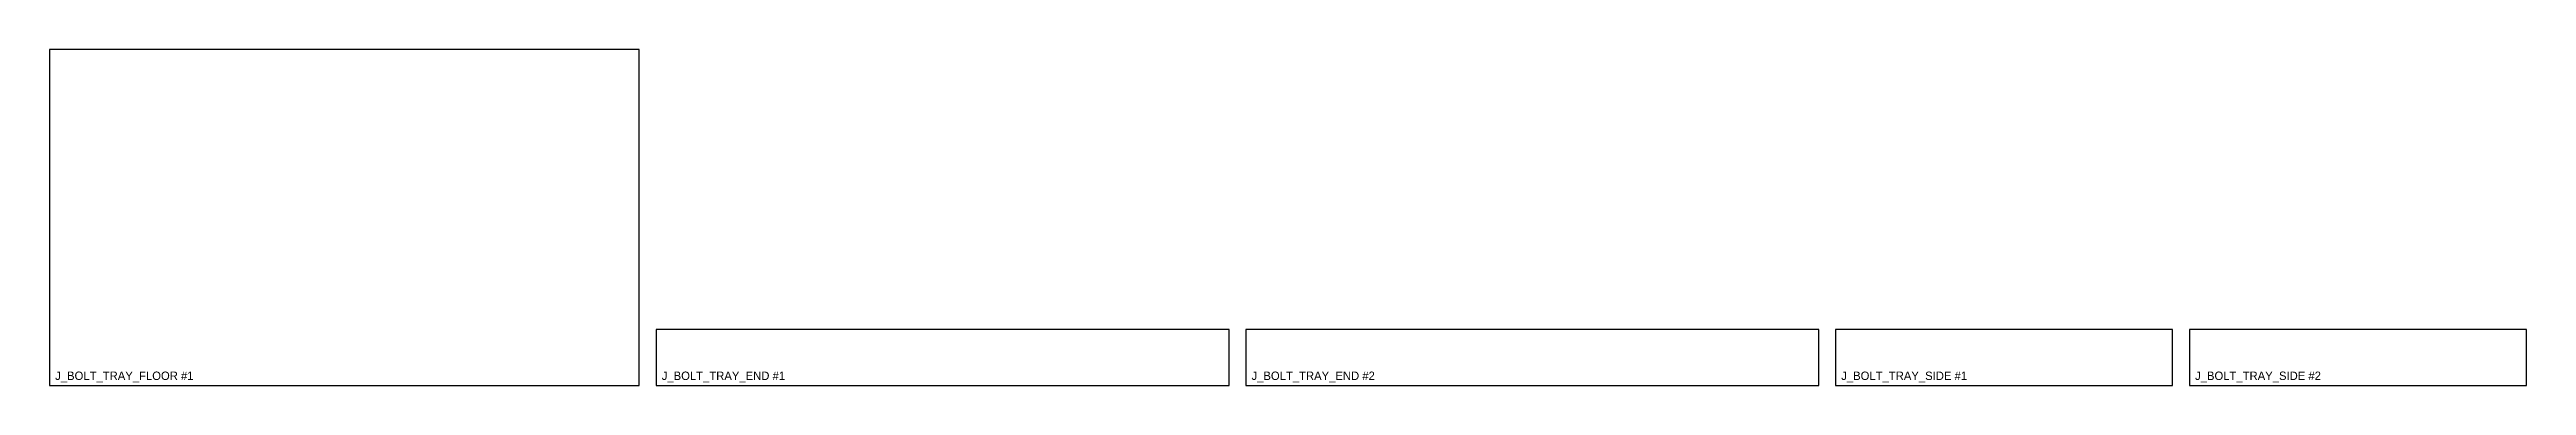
# Model space of a CAD drawing. Header units: millimetres. Extents: x 0 to 1219, y 0 to 2438.
# Drawn here: x 10 to 892, y 10 to 130 of the extents above; entities that cross this region are included whole.
import ezdxf

# ---------------------------------------------------------------- set-up
doc = ezdxf.new("R2010")
doc.units = ezdxf.units.MM
doc.layers.add('CUT_OUTER', color=7, linetype='Continuous')
doc.layers.add('PART_MARK_NO_CUT', color=7, linetype='Continuous')

msp = doc.modelspace()

# ---------------------------------------------------------------- texts
at = {"layer": 'PART_MARK_NO_CUT'}
for s, p in [('J_BOLT_TRAY_FLOOR #1', (12, 12)), ('J_BOLT_TRAY_END #1', (228, 12)), ('J_BOLT_TRAY_END #2', (438, 12)), ('J_BOLT_TRAY_SIDE #1', (648, 12)), ('J_BOLT_TRAY_SIDE #2', (774, 12))]:
    msp.add_text(s, height=3, dxfattribs=at).set_placement(p)

# ---------------------------------------------------------------- linework, layer by layer
at = {"layer": 'CUT_OUTER'}
for points in [[(10, 10), (220, 10), (220, 130), (10, 130)], [(226, 10), (430, 10), (430, 30), (226, 30)], [(436, 10), (640, 10), (640, 30), (436, 30)], [(646, 10), (766, 10), (766, 30), (646, 30)], [(772, 10), (892, 10), (892, 30), (772, 30)]]:
    msp.add_lwpolyline(points, close=True, dxfattribs=at)

msp.set_redraw_order([(e.dxf.handle, doc.entitydb.next_handle()) for e in msp.query("TEXT MTEXT ATTDEF DIMENSION ARC_DIMENSION")])  # texts and dimensions are drawn at this point

doc.saveas('drawing.dxf')
